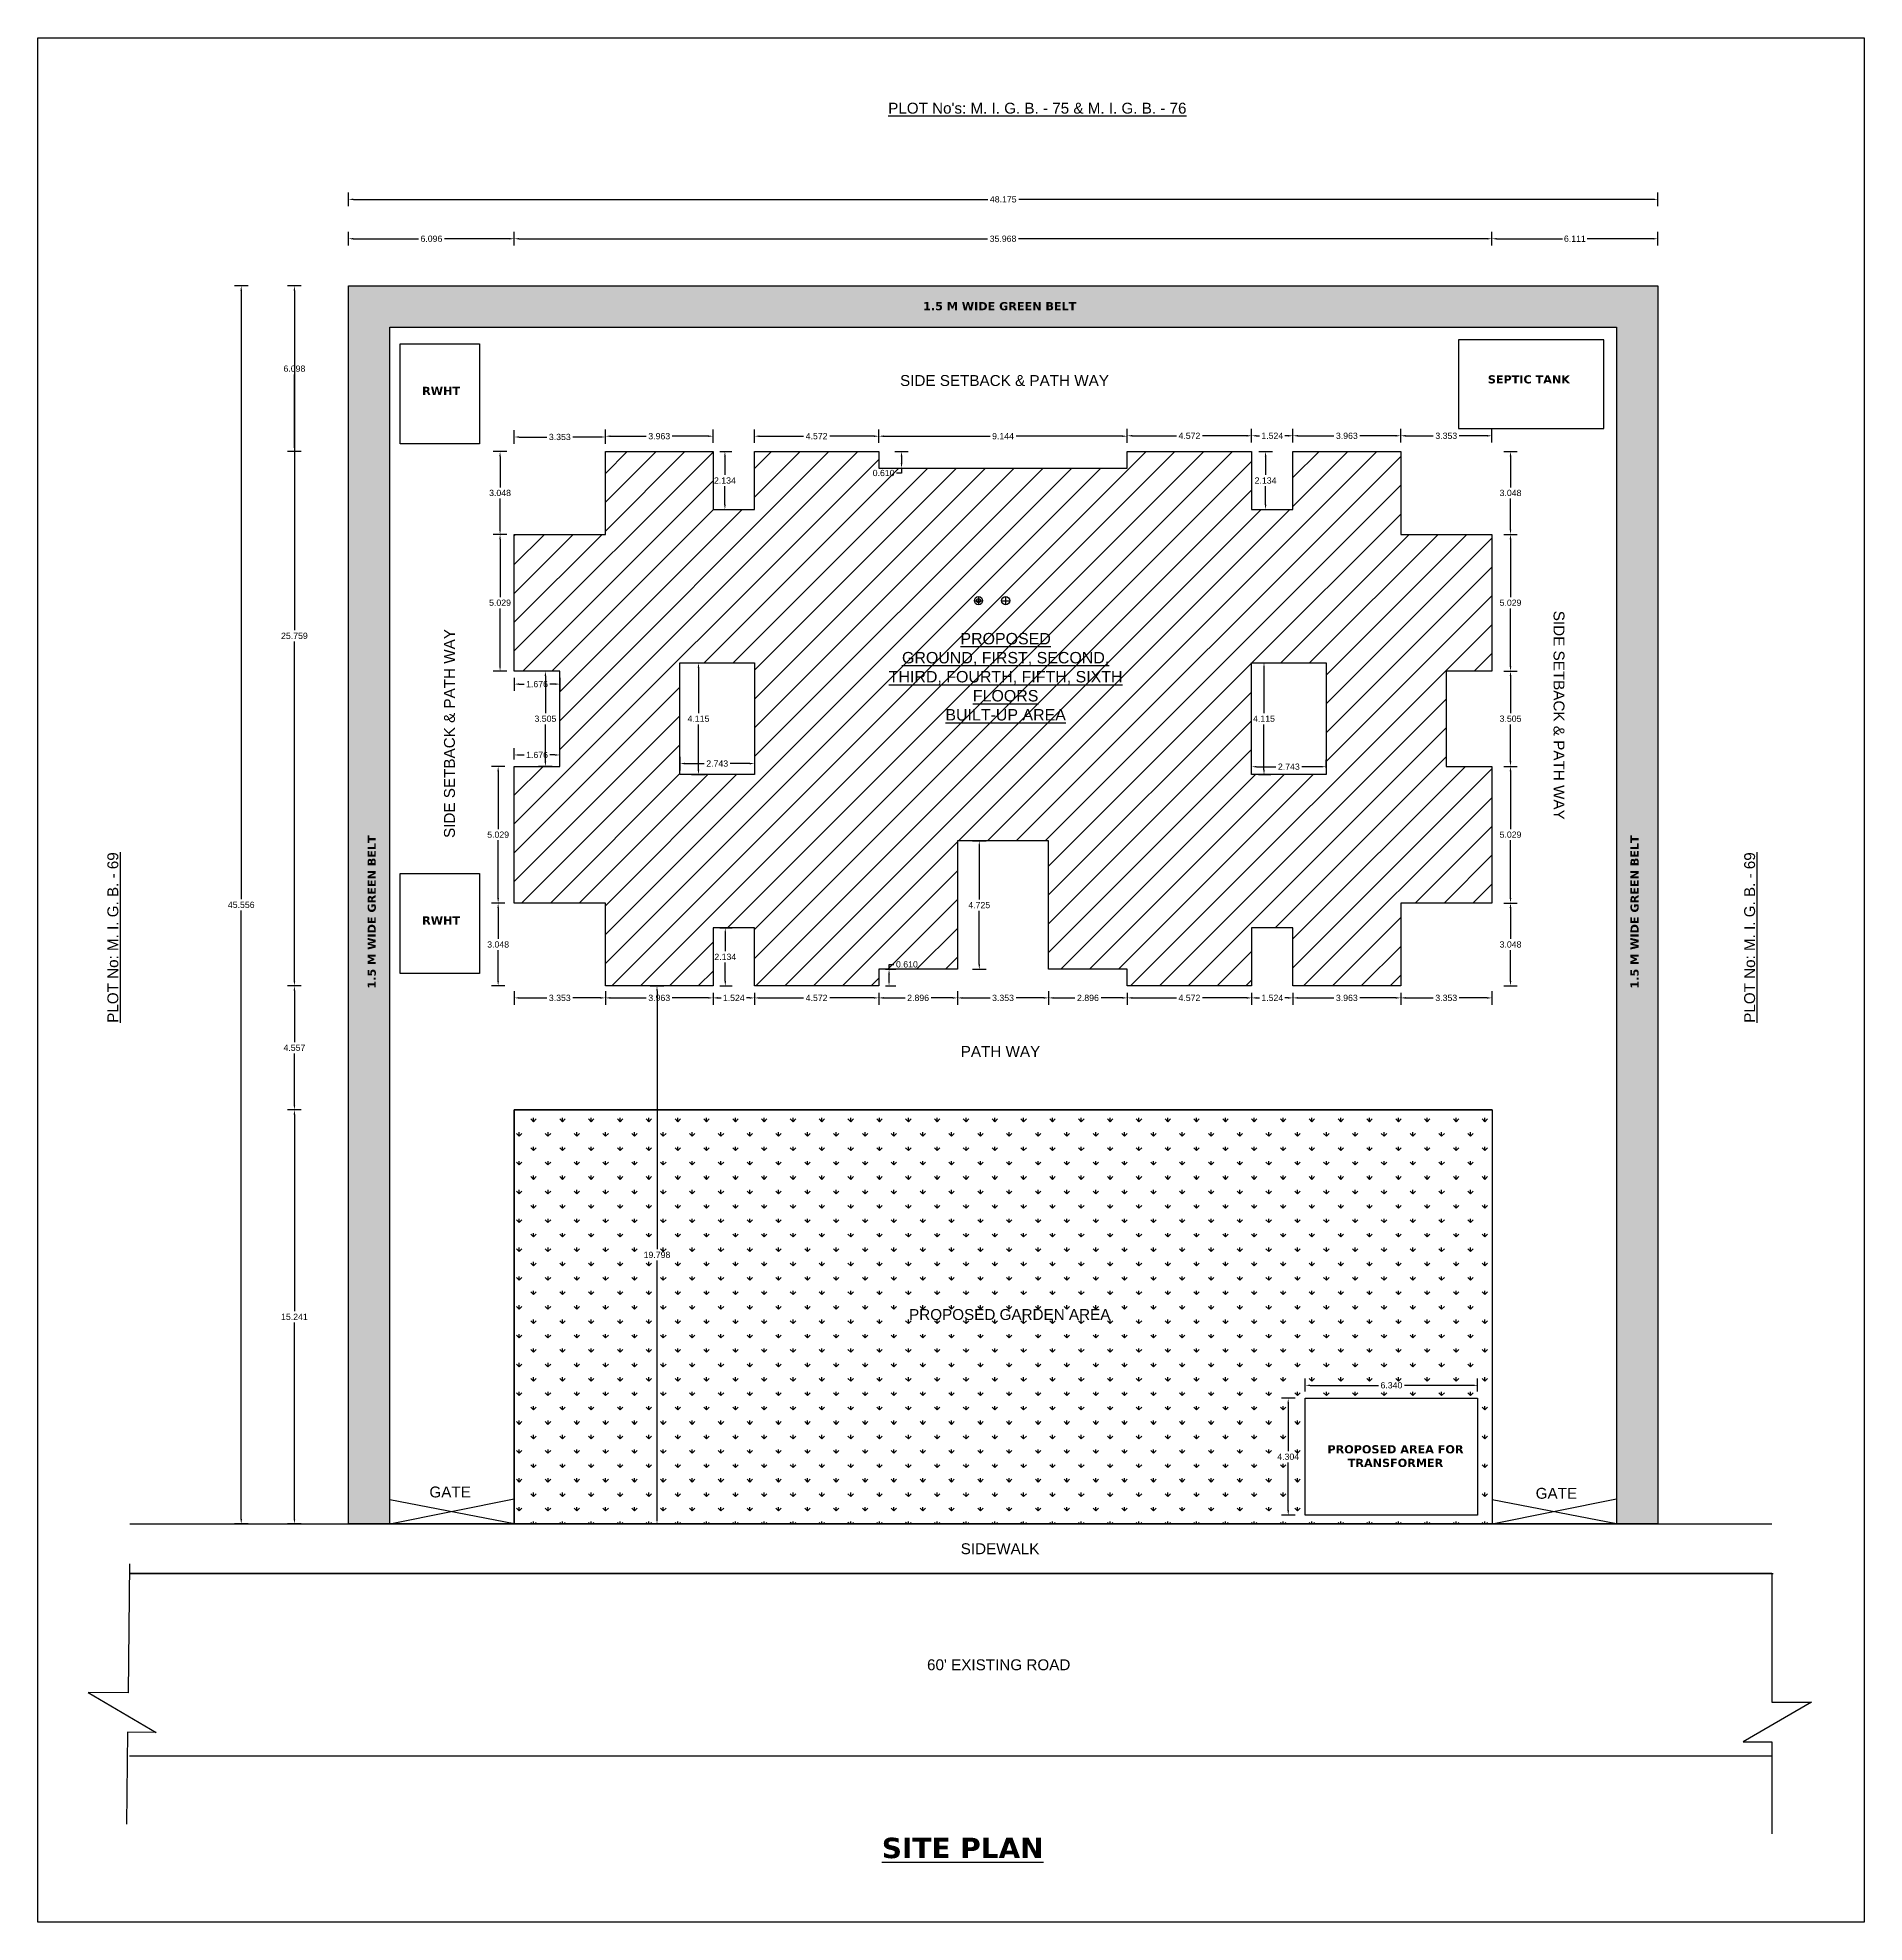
# Model space of a CAD drawing. Header units: metres. Extents: x 619 to 842, y 1450 to 1542.
# Drawn here: x 618.7 to 685.9, y 1449.6 to 1519 of the extents above; entities that cross this region are included whole.
import ezdxf

# ---------------------------------------------------------------- set-up
doc = ezdxf.new("R2010")
doc.units = ezdxf.units.M
doc.header["$LTSCALE"] = 0.5
doc.header["$MEASUREMENT"] = 0
for name, color, linetype in [('_Floor', 153, 'Continuous'), ('_ResiFAR', 190, 'Continuous'), ('ACCESORY USE', 14, 'Continuous'), ('EXISTING ROAD', 8, 'Continuous'), ('PROPOSED WORK', 1, 'Continuous'), ('SIDEWALK', 96, 'Continuous'), ('TEXT', 7, 'Continuous'), ('wall', 7, 'Continuous')]:
    doc.layers.add(name, color=color, linetype=linetype)
doc.styles.get("Standard").update_dxf_attribs({"font": 'arial.ttf'})
doc.dimstyles.new('Copy of Standard', dxfattribs={"dimtxt": 0.23, "dimasz": 0.18, "dimexe": 0.25, "dimexo": 0.25, "dimgap": 0.09, "dimtad": 0, "dimtih": 1, "dimtoh": 1, "dimdec": 3, "dimzin": 0, "dimdsep": 46, "dimtxsty": 'Standard', "dimcen": -0.5, "dimadec": 0, "dimazin": 0, "dimtfac": 1, "dimtdec": 3, "dimtofl": 0, "dimtmove": 0, "dimatfit": 3, "dimfxl": 0.25, "dimfxlon": 1, "dimtolj": 1, "dimtzin": 0, "dimarcsym": 0})

msp = doc.modelspace()

# ---------------------------------------------------------------- texts
for s, p in [('SIDE SETBACK & PATH WAY', (650.40996, 1506.16183)), ('PATH WAY', (652.64319, 1481.47586)), ('PROPOSED GARDEN AREA', (650.74253, 1471.7952)), ('GATE', (633.09431, 1465.26533)), ('SIDEWALK', (652.64213, 1463.17749)), ("60' EXISTING ROAD", (651.40359, 1458.90783))]:
    msp.add_text(s, height=0.40095).set_placement(p)
for s, rotation, p in [('SIDE SETBACK & PATH WAY', 270, (674.45507, 1497.8893)), ('SIDE SETBACK & PATH WAY', 90, (634.03132, 1489.53068)), ('GATE', 359.8602825, (673.79627, 1465.21756))]:
    msp.add_text(s, height=0.40095, rotation=rotation).set_placement(p)
for s, insert, char_height, width, attachment_point in [("{\\LPLOT No's: M. I. G. B. - 75 & M. I. G. B. - 76}", (649.97487, 1516.38079), 0.4, 13.2649759, 4), ('{\\fVerdana|b1|i0|c0|p34;1.5 M WIDE GREEN BELT}', (651.25706, 1509.24866), 0.3, 7.3033964, 1), ('{\\fVerdana|b1|i0|c0|p34;SEPTIC TANK}', (672.03603, 1506.55586), 0.3, 7.3033964, 1), ('{\\fVerdana|b1|i0|c0|p34;RWHT}', (632.8256, 1506.13184), 0.3, 1.2483955, 1), ('\\pxsm1,qc;{\\LPROPOSED  \\PGROUND, FIRST, SECOND,\\PTHIRD, FOURTH, FIFTH, SIXTH FLOORS \\P\\ps*;BUILT-UP AREA}', (649.26073, 1497.07472), 0.42, 10.0682978, 1), ('{\\fVerdana|b1|i0|c0|p34;RWHT}', (632.8256, 1486.64575), 0.3, 1.2483955, 1), ('\\pxqc;{\\fVerdana|b1|i0|c0|p34;PROPOSED AREA FOR TRANSFORMER}', (666.0935, 1467.18759), 0.3, 5.0891921, 1)]:
    msp.add_mtext(s, dxfattribs=dict(insert=insert, char_height=char_height, width=width, attachment_point=attachment_point))
at = {"rotation": 90}
for s, insert, char_height, width, attachment_point in [('{\\fVerdana|b1|i0|c0|p34;1.5 M WIDE GREEN BELT}', (630.82158, 1483.98808), 0.3, 7.3033964, 1), ('{\\fVerdana|b1|i0|c0|p34;1.5 M WIDE GREEN BELT}', (677.59144, 1483.98808), 0.3, 7.3033964, 7), ('{\\LPLOT No: M. I. G. B. - 69}', (621.44931, 1482.73158), 0.4, 7.0546832, 4), ('{\\LPLOT No: M. I. G. B. - 69}', (681.67124, 1482.73158), 0.4, 7.0546832, 4)]:
    msp.add_mtext(s, dxfattribs=dict(at, insert=insert, char_height=char_height, width=width, attachment_point=attachment_point))
at = {"layer": 'TEXT', "insert": (649.73875, 1452.7434), "char_height": 0.75, "width": 7.9681427, "attachment_point": 1}
msp.add_mtext('{\\fVerdana|b1|i0|c0|p34;\\LSITE PLAN}', dxfattribs=at)

# ---------------------------------------------------------------- blocks, each defined once
blk = doc.blocks.new('*D499')
at = {"color": 0, "lineweight": -2, "transparency": 16777216}
for p, q in [((630.119, 1511.329), (630.119, 1511.829)), ((636.215, 1511.329), (636.215, 1511.829)), ((630.299, 1511.579), (632.689, 1511.579)), ((636.035, 1511.579), (633.646, 1511.579))]:
    blk.add_line(p, q, dxfattribs=at)
at = {"color": 0, "lineweight": -3, "transparency": 16777216}
for points in [[(630.299, 1511.609), (630.299, 1511.549), (630.119, 1511.579)], [(636.035, 1511.609), (636.035, 1511.549), (636.215, 1511.579)]]:
    blk.add_solid(points, dxfattribs=at)
at = {"layer": 'Defpoints', "color": 0, "lineweight": -3, "transparency": 16777216}
for p in [(636.215, 1511.579), (630.119, 1499.921), (636.215, 1499.921)]:
    blk.add_point(p, dxfattribs=at)
at = {"color": 0, "lineweight": -3, "transparency": 16777216, "insert": (633.167, 1511.579), "char_height": 0.23, "attachment_point": 5}
blk.add_mtext('\\A1;6.096', dxfattribs=at)
blk = doc.blocks.new('*D500')
at = {"color": 0, "lineweight": -2, "transparency": 16777216}
for p, q in [((636.215, 1511.329), (636.215, 1511.829)), ((672.183, 1511.329), (672.183, 1511.829)), ((636.395, 1511.579), (653.632, 1511.579)), ((672.003, 1511.579), (654.767, 1511.579))]:
    blk.add_line(p, q, dxfattribs=at)
at = {"color": 0, "lineweight": -3, "transparency": 16777216}
for points in [[(636.395, 1511.609), (636.395, 1511.549), (636.215, 1511.579)], [(672.003, 1511.609), (672.003, 1511.549), (672.183, 1511.579)]]:
    blk.add_solid(points, dxfattribs=at)
at = {"layer": 'Defpoints', "color": 0, "lineweight": -3, "transparency": 16777216}
for p in [(672.183, 1511.579), (672.183, 1500.7), (636.215, 1499.921)]:
    blk.add_point(p, dxfattribs=at)
at = {"color": 0, "lineweight": -3, "transparency": 16777216, "insert": (654.199, 1511.579), "char_height": 0.23, "attachment_point": 5}
blk.add_mtext('\\A1;35.968', dxfattribs=at)
blk = doc.blocks.new('*D501')
at = {"color": 0, "lineweight": -2, "transparency": 16777216}
for p, q in [((672.183, 1511.329), (672.183, 1511.829)), ((678.294, 1511.329), (678.294, 1511.829)), ((672.363, 1511.579), (674.782, 1511.579)), ((678.114, 1511.579), (675.695, 1511.579))]:
    blk.add_line(p, q, dxfattribs=at)
at = {"color": 0, "lineweight": -3, "transparency": 16777216}
for points in [[(672.363, 1511.609), (672.363, 1511.549), (672.183, 1511.579)], [(678.114, 1511.609), (678.114, 1511.549), (678.294, 1511.579)]]:
    blk.add_solid(points, dxfattribs=at)
at = {"layer": 'Defpoints', "color": 0, "lineweight": -3, "transparency": 16777216}
for p in [(678.294, 1511.579), (672.183, 1500.7), (678.294, 1501.164)]:
    blk.add_point(p, dxfattribs=at)
at = {"color": 0, "lineweight": -3, "transparency": 16777216, "insert": (675.239, 1511.579), "char_height": 0.23, "attachment_point": 5}
blk.add_mtext('\\A1;6.111', dxfattribs=at)
blk = doc.blocks.new('*D502')
at = {"color": 0, "lineweight": -2, "transparency": 16777216}
for p, q in [((630.119, 1512.778), (630.119, 1513.278)), ((678.294, 1512.778), (678.294, 1513.278)), ((630.299, 1513.028), (653.634, 1513.028)), ((678.114, 1513.028), (654.779, 1513.028))]:
    blk.add_line(p, q, dxfattribs=at)
at = {"color": 0, "lineweight": -3, "transparency": 16777216}
for points in [[(630.299, 1513.058), (630.299, 1512.998), (630.119, 1513.028)], [(678.114, 1513.058), (678.114, 1512.998), (678.294, 1513.028)]]:
    blk.add_solid(points, dxfattribs=at)
at = {"layer": 'Defpoints', "color": 0, "lineweight": -3, "transparency": 16777216}
for p in [(678.294, 1513.028), (630.119, 1509.847), (678.294, 1509.847)]:
    blk.add_point(p, dxfattribs=at)
at = {"color": 0, "lineweight": -3, "transparency": 16777216, "insert": (654.207, 1513.028), "char_height": 0.23, "attachment_point": 5}
blk.add_mtext('\\A1;48.175', dxfattribs=at)
blk = doc.blocks.new('*D503')
at = {"color": 0, "lineweight": -2, "transparency": 16777216}
for p, q in [((628.377, 1509.847), (627.877, 1509.847)), ((628.127, 1509.667), (628.127, 1507.005)), ((628.127, 1503.929), (628.127, 1506.59)), ((628.377, 1503.749), (627.877, 1503.749))]:
    blk.add_line(p, q, dxfattribs=at)
at = {"color": 0, "lineweight": -3, "transparency": 16777216}
for points in [[(628.097, 1509.667), (628.157, 1509.667), (628.127, 1509.847)], [(628.097, 1503.929), (628.157, 1503.929), (628.127, 1503.749)]]:
    blk.add_solid(points, dxfattribs=at)
at = {"layer": 'Defpoints', "color": 0, "lineweight": -3, "transparency": 16777216}
for p in [(628.127, 1509.847), (639.568, 1509.847), (639.568, 1503.749)]:
    blk.add_point(p, dxfattribs=at)
at = {"color": 0, "lineweight": -3, "transparency": 16777216, "insert": (628.127, 1506.798), "char_height": 0.23, "attachment_point": 5}
blk.add_mtext('\\A1;6.098', dxfattribs=at)
blk = doc.blocks.new('*D504')
at = {"color": 0, "lineweight": -2, "transparency": 16777216}
for p, q in [((628.377, 1509.847), (627.877, 1509.847)), ((628.127, 1509.667), (628.127, 1497.175)), ((628.127, 1484.268), (628.127, 1496.76)), ((628.377, 1484.088), (627.877, 1484.088))]:
    blk.add_line(p, q, dxfattribs=at)
at = {"color": 0, "lineweight": -3, "transparency": 16777216}
for points in [[(628.097, 1509.667), (628.157, 1509.667), (628.127, 1509.847)], [(628.097, 1484.268), (628.157, 1484.268), (628.127, 1484.088)]]:
    blk.add_solid(points, dxfattribs=at)
at = {"layer": 'Defpoints', "color": 0, "lineweight": -3, "transparency": 16777216}
for p in [(639.568, 1509.847), (628.127, 1484.088), (639.568, 1484.088)]:
    blk.add_point(p, dxfattribs=at)
at = {"color": 0, "lineweight": -3, "transparency": 16777216, "insert": (628.127, 1496.967), "char_height": 0.23, "attachment_point": 5}
blk.add_mtext('\\A1;25.759', dxfattribs=at)
blk = doc.blocks.new('*D505')
at = {"color": 0, "lineweight": -2, "transparency": 16777216}
for p, q in [((628.377, 1484.088), (627.877, 1484.088)), ((628.127, 1483.908), (628.127, 1482.017)), ((628.127, 1479.711), (628.127, 1481.603)), ((628.377, 1479.531), (627.877, 1479.531))]:
    blk.add_line(p, q, dxfattribs=at)
at = {"color": 0, "lineweight": -3, "transparency": 16777216}
for points in [[(628.097, 1483.908), (628.157, 1483.908), (628.127, 1484.088)], [(628.097, 1479.711), (628.157, 1479.711), (628.127, 1479.531)]]:
    blk.add_solid(points, dxfattribs=at)
at = {"layer": 'Defpoints', "color": 0, "lineweight": -3, "transparency": 16777216}
for p in [(639.568, 1484.088), (628.127, 1479.531), (639.825, 1479.531)]:
    blk.add_point(p, dxfattribs=at)
at = {"color": 0, "lineweight": -3, "transparency": 16777216, "insert": (628.127, 1481.81), "char_height": 0.23, "attachment_point": 5}
blk.add_mtext('\\A1;4.557', dxfattribs=at)
blk = doc.blocks.new('*D506')
at = {"color": 0, "lineweight": -2, "transparency": 16777216}
for p, q in [((628.377, 1479.531), (627.877, 1479.531)), ((628.127, 1479.351), (628.127, 1472.118)), ((628.127, 1464.47), (628.127, 1471.703)), ((628.377, 1464.29), (627.877, 1464.29))]:
    blk.add_line(p, q, dxfattribs=at)
at = {"color": 0, "lineweight": -3, "transparency": 16777216}
for points in [[(628.097, 1479.351), (628.157, 1479.351), (628.127, 1479.531)], [(628.097, 1464.47), (628.157, 1464.47), (628.127, 1464.29)]]:
    blk.add_solid(points, dxfattribs=at)
at = {"layer": 'Defpoints', "color": 0, "lineweight": -3, "transparency": 16777216}
for p in [(639.825, 1479.531), (628.127, 1464.29), (638.048, 1464.29)]:
    blk.add_point(p, dxfattribs=at)
at = {"color": 0, "lineweight": -3, "transparency": 16777216, "insert": (628.127, 1471.911), "char_height": 0.23, "attachment_point": 5}
blk.add_mtext('\\A1;15.241', dxfattribs=at)
blk = doc.blocks.new('*D507')
at = {"color": 0, "lineweight": -2, "transparency": 16777216}
for p, q in [((626.42, 1509.847), (625.92, 1509.847)), ((626.17, 1509.667), (626.17, 1487.276)), ((626.17, 1464.47), (626.17, 1486.861)), ((626.42, 1464.29), (625.92, 1464.29))]:
    blk.add_line(p, q, dxfattribs=at)
at = {"color": 0, "lineweight": -3, "transparency": 16777216}
for points in [[(626.14, 1509.667), (626.2, 1509.667), (626.17, 1509.847)], [(626.14, 1464.47), (626.2, 1464.47), (626.17, 1464.29)]]:
    blk.add_solid(points, dxfattribs=at)
at = {"layer": 'Defpoints', "color": 0, "lineweight": -3, "transparency": 16777216}
for p in [(626.17, 1509.847), (630.119, 1509.847), (630.119, 1464.29)]:
    blk.add_point(p, dxfattribs=at)
at = {"color": 0, "lineweight": -3, "transparency": 16777216, "insert": (626.17, 1487.069), "char_height": 0.23, "attachment_point": 5}
blk.add_mtext('\\A1;45.556', dxfattribs=at)
blk = doc.blocks.new('*D508')
at = {"color": 0, "lineweight": -2, "transparency": 16777216}
for p, q in [((636.215, 1492.416), (636.215, 1492.834)), ((636.395, 1492.584), (636.586, 1492.584)), ((637.712, 1492.584), (637.521, 1492.584)), ((637.892, 1492.416), (637.892, 1492.834))]:
    blk.add_line(p, q, dxfattribs=at)
at = {"color": 0, "lineweight": -3, "transparency": 16777216}
for points in [[(636.395, 1492.614), (636.395, 1492.554), (636.215, 1492.584)], [(637.712, 1492.614), (637.712, 1492.554), (637.892, 1492.584)]]:
    blk.add_solid(points, dxfattribs=at)
at = {"layer": 'Defpoints', "color": 0, "lineweight": -3, "transparency": 16777216}
for p in [(636.215, 1492.584), (636.215, 1492.166), (637.892, 1492.166)]:
    blk.add_point(p, dxfattribs=at)
at = {"color": 0, "lineweight": -3, "transparency": 16777216, "insert": (637.054, 1492.584), "char_height": 0.23, "attachment_point": 5}
blk.add_mtext('\\A1;1.676', dxfattribs=at)
blk = doc.blocks.new('*D509')
at = {"color": 0, "lineweight": -2, "transparency": 16777216}
for p, q in [((635.873, 1492.166), (635.373, 1492.166)), ((635.623, 1491.986), (635.623, 1489.858)), ((635.623, 1487.316), (635.623, 1489.444)), ((635.873, 1487.136), (635.373, 1487.136))]:
    blk.add_line(p, q, dxfattribs=at)
at = {"color": 0, "lineweight": -3, "transparency": 16777216}
for points in [[(635.593, 1491.986), (635.653, 1491.986), (635.623, 1492.166)], [(635.593, 1487.316), (635.653, 1487.316), (635.623, 1487.136)]]:
    blk.add_solid(points, dxfattribs=at)
at = {"layer": 'Defpoints', "color": 0, "lineweight": -3, "transparency": 16777216}
for p in [(636.215, 1492.166), (635.623, 1487.136), (636.215, 1487.136)]:
    blk.add_point(p, dxfattribs=at)
at = {"color": 0, "lineweight": -3, "transparency": 16777216, "insert": (635.623, 1489.651), "char_height": 0.23, "attachment_point": 5}
blk.add_mtext('\\A1;5.029', dxfattribs=at)
blk = doc.blocks.new('*D510')
at = {"color": 0, "lineweight": -2, "transparency": 16777216}
for p, q in [((636.215, 1483.896), (636.215, 1483.396)), ((636.395, 1483.646), (637.414, 1483.646)), ((639.388, 1483.646), (638.37, 1483.646)), ((639.568, 1483.896), (639.568, 1483.396))]:
    blk.add_line(p, q, dxfattribs=at)
at = {"color": 0, "lineweight": -3, "transparency": 16777216}
for points in [[(636.395, 1483.676), (636.395, 1483.616), (636.215, 1483.646)], [(639.388, 1483.676), (639.388, 1483.616), (639.568, 1483.646)]]:
    blk.add_solid(points, dxfattribs=at)
at = {"layer": 'Defpoints', "color": 0, "lineweight": -3, "transparency": 16777216}
for p in [(636.215, 1487.136), (639.568, 1487.136), (639.568, 1483.646)]:
    blk.add_point(p, dxfattribs=at)
at = {"color": 0, "lineweight": -3, "transparency": 16777216, "insert": (637.892, 1483.646), "char_height": 0.23, "attachment_point": 5}
blk.add_mtext('\\A1;3.353', dxfattribs=at)
blk = doc.blocks.new('*D511')
at = {"color": 0, "lineweight": -2, "transparency": 16777216}
for p, q in [((635.873, 1487.136), (635.373, 1487.136)), ((635.623, 1486.956), (635.623, 1485.82)), ((635.623, 1484.268), (635.623, 1485.405)), ((635.873, 1484.088), (635.373, 1484.088))]:
    blk.add_line(p, q, dxfattribs=at)
at = {"color": 0, "lineweight": -3, "transparency": 16777216}
for points in [[(635.593, 1486.956), (635.653, 1486.956), (635.623, 1487.136)], [(635.593, 1484.268), (635.653, 1484.268), (635.623, 1484.088)]]:
    blk.add_solid(points, dxfattribs=at)
at = {"layer": 'Defpoints', "color": 0, "lineweight": -3, "transparency": 16777216}
for p in [(639.568, 1487.136), (635.623, 1484.088), (639.568, 1484.088)]:
    blk.add_point(p, dxfattribs=at)
at = {"color": 0, "lineweight": -3, "transparency": 16777216, "insert": (635.623, 1485.612), "char_height": 0.23, "attachment_point": 5}
blk.add_mtext('\\A1;3.048', dxfattribs=at)
blk = doc.blocks.new('*D512')
at = {"color": 0, "lineweight": -2, "transparency": 16777216}
for p, q in [((639.568, 1483.838), (639.568, 1483.396)), ((639.748, 1483.646), (641.072, 1483.646)), ((643.351, 1483.646), (642.028, 1483.646)), ((643.531, 1483.838), (643.531, 1483.396))]:
    blk.add_line(p, q, dxfattribs=at)
at = {"color": 0, "lineweight": -3, "transparency": 16777216}
for points in [[(639.748, 1483.676), (639.748, 1483.616), (639.568, 1483.646)], [(643.351, 1483.676), (643.351, 1483.616), (643.531, 1483.646)]]:
    blk.add_solid(points, dxfattribs=at)
at = {"layer": 'Defpoints', "color": 0, "lineweight": -3, "transparency": 16777216}
for p in [(639.568, 1484.088), (643.531, 1484.088), (643.531, 1483.646)]:
    blk.add_point(p, dxfattribs=at)
at = {"color": 0, "lineweight": -3, "transparency": 16777216, "insert": (641.55, 1483.646), "char_height": 0.23, "attachment_point": 5}
blk.add_mtext('\\A1;3.963', dxfattribs=at)
blk = doc.blocks.new('*D513')
at = {"color": 0, "lineweight": -2, "transparency": 16777216}
for p, q in [((643.531, 1483.838), (643.531, 1483.396)), ((643.711, 1483.646), (643.826, 1483.646)), ((644.875, 1483.646), (644.76, 1483.646)), ((645.055, 1483.838), (645.055, 1483.396))]:
    blk.add_line(p, q, dxfattribs=at)
at = {"color": 0, "lineweight": -3, "transparency": 16777216}
for points in [[(643.711, 1483.676), (643.711, 1483.616), (643.531, 1483.646)], [(644.875, 1483.676), (644.875, 1483.616), (645.055, 1483.646)]]:
    blk.add_solid(points, dxfattribs=at)
at = {"layer": 'Defpoints', "color": 0, "lineweight": -3, "transparency": 16777216}
for p in [(643.531, 1484.088), (645.055, 1484.088), (645.055, 1483.646)]:
    blk.add_point(p, dxfattribs=at)
at = {"color": 0, "lineweight": -3, "transparency": 16777216, "insert": (644.293, 1483.646), "char_height": 0.23, "attachment_point": 5}
blk.add_mtext('\\A1;1.524', dxfattribs=at)
blk = doc.blocks.new('*D514')
at = {"color": 0, "lineweight": -2, "transparency": 16777216}
for p, q in [((645.055, 1483.838), (645.055, 1483.396)), ((645.235, 1483.646), (646.859, 1483.646)), ((649.447, 1483.646), (647.823, 1483.646)), ((649.627, 1483.838), (649.627, 1483.396))]:
    blk.add_line(p, q, dxfattribs=at)
at = {"color": 0, "lineweight": -3, "transparency": 16777216}
for points in [[(645.235, 1483.676), (645.235, 1483.616), (645.055, 1483.646)], [(649.447, 1483.676), (649.447, 1483.616), (649.627, 1483.646)]]:
    blk.add_solid(points, dxfattribs=at)
at = {"layer": 'Defpoints', "color": 0, "lineweight": -3, "transparency": 16777216}
for p in [(645.055, 1484.088), (649.627, 1484.088), (649.627, 1483.646)]:
    blk.add_point(p, dxfattribs=at)
at = {"color": 0, "lineweight": -3, "transparency": 16777216, "insert": (647.341, 1483.646), "char_height": 0.23, "attachment_point": 5}
blk.add_mtext('\\A1;4.572', dxfattribs=at)
blk = doc.blocks.new('*D515')
at = {"color": 0, "lineweight": -2, "transparency": 16777216}
for p, q in [((649.627, 1483.838), (649.627, 1483.396)), ((649.807, 1483.646), (650.595, 1483.646)), ((652.343, 1483.646), (651.555, 1483.646)), ((652.523, 1483.896), (652.523, 1483.396))]:
    blk.add_line(p, q, dxfattribs=at)
at = {"color": 0, "lineweight": -3, "transparency": 16777216}
for points in [[(649.807, 1483.676), (649.807, 1483.616), (649.627, 1483.646)], [(652.343, 1483.676), (652.343, 1483.616), (652.523, 1483.646)]]:
    blk.add_solid(points, dxfattribs=at)
at = {"layer": 'Defpoints', "color": 0, "lineweight": -3, "transparency": 16777216}
for p in [(652.523, 1484.698), (649.627, 1484.088), (652.523, 1483.646)]:
    blk.add_point(p, dxfattribs=at)
at = {"color": 0, "lineweight": -3, "transparency": 16777216, "insert": (651.075, 1483.646), "char_height": 0.23, "attachment_point": 5}
blk.add_mtext('\\A1;2.896', dxfattribs=at)
blk = doc.blocks.new('*D516')
at = {"color": 0, "lineweight": -2, "transparency": 16777216}
for p, q in [((652.523, 1483.896), (652.523, 1483.396)), ((652.703, 1483.646), (653.721, 1483.646)), ((655.696, 1483.646), (654.677, 1483.646)), ((655.876, 1483.896), (655.876, 1483.396))]:
    blk.add_line(p, q, dxfattribs=at)
at = {"color": 0, "lineweight": -3, "transparency": 16777216}
for points in [[(652.703, 1483.676), (652.703, 1483.616), (652.523, 1483.646)], [(655.696, 1483.676), (655.696, 1483.616), (655.876, 1483.646)]]:
    blk.add_solid(points, dxfattribs=at)
at = {"layer": 'Defpoints', "color": 0, "lineweight": -3, "transparency": 16777216}
for p in [(652.523, 1484.698), (655.876, 1484.698), (655.876, 1483.646)]:
    blk.add_point(p, dxfattribs=at)
at = {"color": 0, "lineweight": -3, "transparency": 16777216, "insert": (654.199, 1483.646), "char_height": 0.23, "attachment_point": 5}
blk.add_mtext('\\A1;3.353', dxfattribs=at)
blk = doc.blocks.new('*D517')
at = {"color": 0, "lineweight": -2, "transparency": 16777216}
for p, q in [((655.876, 1483.896), (655.876, 1483.396)), ((656.056, 1483.646), (656.844, 1483.646)), ((658.592, 1483.646), (657.804, 1483.646)), ((658.772, 1483.838), (658.772, 1483.396))]:
    blk.add_line(p, q, dxfattribs=at)
at = {"color": 0, "lineweight": -3, "transparency": 16777216}
for points in [[(656.056, 1483.676), (656.056, 1483.616), (655.876, 1483.646)], [(658.592, 1483.676), (658.592, 1483.616), (658.772, 1483.646)]]:
    blk.add_solid(points, dxfattribs=at)
at = {"layer": 'Defpoints', "color": 0, "lineweight": -3, "transparency": 16777216}
for p in [(655.876, 1484.698), (658.772, 1484.088), (658.772, 1483.646)]:
    blk.add_point(p, dxfattribs=at)
at = {"color": 0, "lineweight": -3, "transparency": 16777216, "insert": (657.324, 1483.646), "char_height": 0.23, "attachment_point": 5}
blk.add_mtext('\\A1;2.896', dxfattribs=at)
blk = doc.blocks.new('*D518')
at = {"color": 0, "lineweight": -2, "transparency": 16777216}
for p, q in [((658.772, 1483.838), (658.772, 1483.396)), ((658.952, 1483.646), (660.576, 1483.646)), ((663.164, 1483.646), (661.539, 1483.646)), ((663.344, 1483.838), (663.344, 1483.396))]:
    blk.add_line(p, q, dxfattribs=at)
at = {"color": 0, "lineweight": -3, "transparency": 16777216}
for points in [[(658.952, 1483.676), (658.952, 1483.616), (658.772, 1483.646)], [(663.164, 1483.676), (663.164, 1483.616), (663.344, 1483.646)]]:
    blk.add_solid(points, dxfattribs=at)
at = {"layer": 'Defpoints', "color": 0, "lineweight": -3, "transparency": 16777216}
for p in [(658.772, 1484.088), (663.344, 1484.088), (663.344, 1483.646)]:
    blk.add_point(p, dxfattribs=at)
at = {"color": 0, "lineweight": -3, "transparency": 16777216, "insert": (661.058, 1483.646), "char_height": 0.23, "attachment_point": 5}
blk.add_mtext('\\A1;4.572', dxfattribs=at)
blk = doc.blocks.new('*D519')
at = {"color": 0, "lineweight": -2, "transparency": 16777216}
for p, q in [((663.344, 1483.838), (663.344, 1483.396)), ((663.524, 1483.646), (663.639, 1483.646)), ((664.688, 1483.646), (664.573, 1483.646)), ((664.868, 1483.838), (664.868, 1483.396))]:
    blk.add_line(p, q, dxfattribs=at)
at = {"color": 0, "lineweight": -3, "transparency": 16777216}
for points in [[(663.524, 1483.676), (663.524, 1483.616), (663.344, 1483.646)], [(664.688, 1483.676), (664.688, 1483.616), (664.868, 1483.646)]]:
    blk.add_solid(points, dxfattribs=at)
at = {"layer": 'Defpoints', "color": 0, "lineweight": -3, "transparency": 16777216}
for p in [(663.344, 1484.088), (664.868, 1484.088), (664.868, 1483.646)]:
    blk.add_point(p, dxfattribs=at)
at = {"color": 0, "lineweight": -3, "transparency": 16777216, "insert": (664.106, 1483.646), "char_height": 0.23, "attachment_point": 5}
blk.add_mtext('\\A1;1.524', dxfattribs=at)
blk = doc.blocks.new('*D520')
at = {"color": 0, "lineweight": -2, "transparency": 16777216}
for p, q in [((664.868, 1483.838), (664.868, 1483.396)), ((665.048, 1483.646), (666.371, 1483.646)), ((668.65, 1483.646), (667.327, 1483.646)), ((668.83, 1483.838), (668.83, 1483.396))]:
    blk.add_line(p, q, dxfattribs=at)
at = {"color": 0, "lineweight": -3, "transparency": 16777216}
for points in [[(665.048, 1483.676), (665.048, 1483.616), (664.868, 1483.646)], [(668.65, 1483.676), (668.65, 1483.616), (668.83, 1483.646)]]:
    blk.add_solid(points, dxfattribs=at)
at = {"layer": 'Defpoints', "color": 0, "lineweight": -3, "transparency": 16777216}
for p in [(664.868, 1484.088), (668.83, 1484.088), (668.83, 1483.646)]:
    blk.add_point(p, dxfattribs=at)
at = {"color": 0, "lineweight": -3, "transparency": 16777216, "insert": (666.849, 1483.646), "char_height": 0.23, "attachment_point": 5}
blk.add_mtext('\\A1;3.963', dxfattribs=at)
blk = doc.blocks.new('*D521')
at = {"color": 0, "lineweight": -2, "transparency": 16777216}
for p, q in [((668.83, 1483.838), (668.83, 1483.396)), ((669.01, 1483.646), (670.029, 1483.646)), ((672.003, 1483.646), (670.985, 1483.646)), ((672.183, 1483.896), (672.183, 1483.396))]:
    blk.add_line(p, q, dxfattribs=at)
at = {"color": 0, "lineweight": -3, "transparency": 16777216}
for points in [[(669.01, 1483.676), (669.01, 1483.616), (668.83, 1483.646)], [(672.003, 1483.676), (672.003, 1483.616), (672.183, 1483.646)]]:
    blk.add_solid(points, dxfattribs=at)
at = {"layer": 'Defpoints', "color": 0, "lineweight": -3, "transparency": 16777216}
for p in [(672.183, 1487.136), (668.83, 1484.088), (672.183, 1483.646)]:
    blk.add_point(p, dxfattribs=at)
at = {"color": 0, "lineweight": -3, "transparency": 16777216, "insert": (670.507, 1483.646), "char_height": 0.23, "attachment_point": 5}
blk.add_mtext('\\A1;3.353', dxfattribs=at)
blk = doc.blocks.new('*D522')
at = {"color": 0, "lineweight": -2, "transparency": 16777216}
for p, q in [((643.781, 1486.222), (644.23, 1486.222)), ((643.98, 1486.042), (643.98, 1485.362)), ((643.98, 1484.268), (643.98, 1484.947)), ((643.781, 1484.088), (644.23, 1484.088))]:
    blk.add_line(p, q, dxfattribs=at)
at = {"color": 0, "lineweight": -3, "transparency": 16777216}
for points in [[(643.95, 1486.042), (644.01, 1486.042), (643.98, 1486.222)], [(643.95, 1484.268), (644.01, 1484.268), (643.98, 1484.088)]]:
    blk.add_solid(points, dxfattribs=at)
at = {"layer": 'Defpoints', "color": 0, "lineweight": -3, "transparency": 16777216}
for p in [(643.531, 1486.222), (643.98, 1486.222), (643.531, 1484.088)]:
    blk.add_point(p, dxfattribs=at)
at = {"color": 0, "lineweight": -3, "transparency": 16777216, "insert": (643.98, 1485.155), "char_height": 0.23, "attachment_point": 5}
blk.add_mtext('\\A1;2.134', dxfattribs=at)
blk = doc.blocks.new('*D523')
at = {"color": 0, "lineweight": -2, "transparency": 16777216}
for p, q in [((649.877, 1484.698), (650.255, 1484.698)), ((650.005, 1484.698), (650.005, 1484.878)), ((650.005, 1484.878), (650.185, 1484.878)), ((649.877, 1484.088), (650.255, 1484.088)), ((650.005, 1484.268), (650.005, 1484.518))]:
    blk.add_line(p, q, dxfattribs=at)
at = {"color": 0, "lineweight": -3, "transparency": 16777216}
for points in [[(649.975, 1484.518), (650.035, 1484.518), (650.005, 1484.698)], [(649.975, 1484.268), (650.035, 1484.268), (650.005, 1484.088)]]:
    blk.add_solid(points, dxfattribs=at)
at = {"layer": 'Defpoints', "color": 0, "lineweight": -3, "transparency": 16777216}
for p in [(649.627, 1484.698), (650.005, 1484.698), (649.627, 1484.088)]:
    blk.add_point(p, dxfattribs=at)
at = {"color": 0, "lineweight": -3, "transparency": 16777216, "insert": (650.663, 1484.878), "char_height": 0.23, "attachment_point": 5}
blk.add_mtext('\\A1;0.610', dxfattribs=at)
blk = doc.blocks.new('*D524')
at = {"color": 0, "lineweight": -2, "transparency": 16777216}
for p, q in [((653.075, 1489.422), (653.575, 1489.422)), ((653.325, 1489.242), (653.325, 1487.267)), ((653.325, 1484.878), (653.325, 1486.853)), ((653.075, 1484.698), (653.575, 1484.698))]:
    blk.add_line(p, q, dxfattribs=at)
at = {"color": 0, "lineweight": -3, "transparency": 16777216}
for points in [[(653.295, 1489.242), (653.355, 1489.242), (653.325, 1489.422)], [(653.295, 1484.878), (653.355, 1484.878), (653.325, 1484.698)]]:
    blk.add_solid(points, dxfattribs=at)
at = {"layer": 'Defpoints', "color": 0, "lineweight": -3, "transparency": 16777216}
for p in [(652.523, 1489.422), (653.325, 1489.422), (652.523, 1484.698)]:
    blk.add_point(p, dxfattribs=at)
at = {"color": 0, "lineweight": -3, "transparency": 16777216, "insert": (653.325, 1487.06), "char_height": 0.23, "attachment_point": 5}
blk.add_mtext('\\A1;4.725', dxfattribs=at)
blk = doc.blocks.new('*D525')
at = {"color": 0, "lineweight": -2, "transparency": 16777216}
for p, q in [((642.312, 1492.518), (642.312, 1492.018)), ((645.055, 1492.518), (645.055, 1492.018)), ((642.492, 1492.268), (643.203, 1492.268)), ((644.875, 1492.268), (644.163, 1492.268))]:
    blk.add_line(p, q, dxfattribs=at)
at = {"color": 0, "lineweight": -3, "transparency": 16777216}
for points in [[(642.492, 1492.298), (642.492, 1492.238), (642.312, 1492.268)], [(644.875, 1492.298), (644.875, 1492.238), (645.055, 1492.268)]]:
    blk.add_solid(points, dxfattribs=at)
at = {"layer": 'Defpoints', "color": 0, "lineweight": -3, "transparency": 16777216}
for p in [(642.312, 1495.976), (645.055, 1495.976), (645.055, 1492.268)]:
    blk.add_point(p, dxfattribs=at)
at = {"color": 0, "lineweight": -3, "transparency": 16777216, "insert": (643.683, 1492.268), "char_height": 0.23, "attachment_point": 5}
blk.add_mtext('\\A1;2.743', dxfattribs=at)
blk = doc.blocks.new('*D526')
at = {"color": 0, "lineweight": -2, "transparency": 16777216}
for p, q in [((642.743, 1495.976), (643.243, 1495.976)), ((642.993, 1495.796), (642.993, 1494.126)), ((642.993, 1492.041), (642.993, 1493.711)), ((642.743, 1491.861), (643.243, 1491.861))]:
    blk.add_line(p, q, dxfattribs=at)
at = {"color": 0, "lineweight": -3, "transparency": 16777216}
for points in [[(642.963, 1495.796), (643.023, 1495.796), (642.993, 1495.976)], [(642.963, 1492.041), (643.023, 1492.041), (642.993, 1491.861)]]:
    blk.add_solid(points, dxfattribs=at)
at = {"layer": 'Defpoints', "color": 0, "lineweight": -3, "transparency": 16777216}
for p in [(642.312, 1495.976), (642.993, 1495.976), (642.312, 1491.861)]:
    blk.add_point(p, dxfattribs=at)
at = {"color": 0, "lineweight": -3, "transparency": 16777216, "insert": (642.993, 1493.918), "char_height": 0.23, "attachment_point": 5}
blk.add_mtext('\\A1;4.115', dxfattribs=at)
blk = doc.blocks.new('*D527')
at = {"color": 0, "lineweight": -2, "transparency": 16777216}
for p, q in [((663.344, 1492.111), (663.344, 1492.402)), ((666.087, 1492.111), (666.087, 1492.402)), ((663.524, 1492.152), (664.235, 1492.152)), ((665.907, 1492.152), (665.195, 1492.152))]:
    blk.add_line(p, q, dxfattribs=at)
at = {"color": 0, "lineweight": -3, "transparency": 16777216}
for points in [[(663.524, 1492.182), (663.524, 1492.122), (663.344, 1492.152)], [(665.907, 1492.182), (665.907, 1492.122), (666.087, 1492.152)]]:
    blk.add_solid(points, dxfattribs=at)
at = {"layer": 'Defpoints', "color": 0, "lineweight": -3, "transparency": 16777216}
for p in [(663.344, 1491.861), (666.087, 1492.152), (666.087, 1491.861)]:
    blk.add_point(p, dxfattribs=at)
at = {"color": 0, "lineweight": -3, "transparency": 16777216, "insert": (664.715, 1492.152), "char_height": 0.23, "attachment_point": 5}
blk.add_mtext('\\A1;2.743', dxfattribs=at)
blk = doc.blocks.new('*D528')
at = {"color": 0, "lineweight": -2, "transparency": 16777216}
for p, q in [((663.594, 1495.976), (664.051, 1495.976)), ((663.801, 1495.796), (663.801, 1494.126)), ((663.801, 1492.041), (663.801, 1493.711)), ((663.594, 1491.861), (664.051, 1491.861))]:
    blk.add_line(p, q, dxfattribs=at)
at = {"color": 0, "lineweight": -3, "transparency": 16777216}
for points in [[(663.771, 1495.796), (663.831, 1495.796), (663.801, 1495.976)], [(663.771, 1492.041), (663.831, 1492.041), (663.801, 1491.861)]]:
    blk.add_solid(points, dxfattribs=at)
at = {"layer": 'Defpoints', "color": 0, "lineweight": -3, "transparency": 16777216}
for p in [(663.344, 1495.976), (663.801, 1495.976), (663.344, 1491.861)]:
    blk.add_point(p, dxfattribs=at)
at = {"color": 0, "lineweight": -3, "transparency": 16777216, "insert": (663.801, 1493.918), "char_height": 0.23, "attachment_point": 5}
blk.add_mtext('\\A1;4.115', dxfattribs=at)
blk = doc.blocks.new('*D529')
at = {"color": 0, "lineweight": -2, "transparency": 16777216}
for p, q in [((637.612, 1495.671), (637.112, 1495.671)), ((637.362, 1495.491), (637.362, 1494.126)), ((637.362, 1492.346), (637.362, 1493.711)), ((637.612, 1492.166), (637.112, 1492.166))]:
    blk.add_line(p, q, dxfattribs=at)
at = {"color": 0, "lineweight": -3, "transparency": 16777216}
for points in [[(637.332, 1495.491), (637.392, 1495.491), (637.362, 1495.671)], [(637.332, 1492.346), (637.392, 1492.346), (637.362, 1492.166)]]:
    blk.add_solid(points, dxfattribs=at)
at = {"layer": 'Defpoints', "color": 0, "lineweight": -3, "transparency": 16777216}
for p in [(637.362, 1495.671), (637.892, 1495.671), (637.892, 1492.166)]:
    blk.add_point(p, dxfattribs=at)
at = {"color": 0, "lineweight": -3, "transparency": 16777216, "insert": (637.362, 1493.918), "char_height": 0.23, "attachment_point": 5}
blk.add_mtext('\\A1;3.505', dxfattribs=at)
blk = doc.blocks.new('*D530')
at = {"color": 0, "lineweight": -2, "transparency": 16777216}
for p, q in [((636.215, 1495.421), (636.215, 1494.942)), ((636.395, 1495.192), (636.586, 1495.192)), ((637.712, 1495.192), (637.521, 1495.192)), ((637.892, 1495.421), (637.892, 1494.942))]:
    blk.add_line(p, q, dxfattribs=at)
at = {"color": 0, "lineweight": -3, "transparency": 16777216}
for points in [[(636.395, 1495.222), (636.395, 1495.162), (636.215, 1495.192)], [(637.712, 1495.222), (637.712, 1495.162), (637.892, 1495.192)]]:
    blk.add_solid(points, dxfattribs=at)
at = {"layer": 'Defpoints', "color": 0, "lineweight": -3, "transparency": 16777216}
for p in [(636.215, 1495.671), (637.892, 1495.671), (637.892, 1495.192)]:
    blk.add_point(p, dxfattribs=at)
at = {"color": 0, "lineweight": -3, "transparency": 16777216, "insert": (637.054, 1495.192), "char_height": 0.23, "attachment_point": 5}
blk.add_mtext('\\A1;1.676', dxfattribs=at)
blk = doc.blocks.new('*D531')
at = {"color": 0, "lineweight": -2, "transparency": 16777216}
for p, q in [((635.943, 1500.7), (635.443, 1500.7)), ((635.693, 1500.52), (635.693, 1498.393)), ((635.693, 1495.851), (635.693, 1497.978)), ((635.943, 1495.671), (635.443, 1495.671))]:
    blk.add_line(p, q, dxfattribs=at)
at = {"color": 0, "lineweight": -3, "transparency": 16777216}
for points in [[(635.663, 1500.52), (635.723, 1500.52), (635.693, 1500.7)], [(635.663, 1495.851), (635.723, 1495.851), (635.693, 1495.671)]]:
    blk.add_solid(points, dxfattribs=at)
at = {"layer": 'Defpoints', "color": 0, "lineweight": -3, "transparency": 16777216}
for p in [(635.693, 1500.7), (636.215, 1500.7), (636.215, 1495.671)]:
    blk.add_point(p, dxfattribs=at)
at = {"color": 0, "lineweight": -3, "transparency": 16777216, "insert": (635.693, 1498.186), "char_height": 0.23, "attachment_point": 5}
blk.add_mtext('\\A1;5.029', dxfattribs=at)
blk = doc.blocks.new('*D532')
at = {"color": 0, "lineweight": -2, "transparency": 16777216}
for p, q in [((636.215, 1504.034), (636.215, 1504.534)), ((636.395, 1504.284), (637.414, 1504.284)), ((639.388, 1504.284), (638.37, 1504.284)), ((639.568, 1504.034), (639.568, 1504.534))]:
    blk.add_line(p, q, dxfattribs=at)
at = {"color": 0, "lineweight": -3, "transparency": 16777216}
for points in [[(636.395, 1504.314), (636.395, 1504.254), (636.215, 1504.284)], [(639.388, 1504.314), (639.388, 1504.254), (639.568, 1504.284)]]:
    blk.add_solid(points, dxfattribs=at)
at = {"layer": 'Defpoints', "color": 0, "lineweight": -3, "transparency": 16777216}
for p in [(636.215, 1504.284), (636.215, 1500.7), (639.568, 1500.7)]:
    blk.add_point(p, dxfattribs=at)
at = {"color": 0, "lineweight": -3, "transparency": 16777216, "insert": (637.892, 1504.284), "char_height": 0.23, "attachment_point": 5}
blk.add_mtext('\\A1;3.353', dxfattribs=at)
blk = doc.blocks.new('*D533')
at = {"color": 0, "lineweight": -2, "transparency": 16777216}
for p, q in [((635.943, 1503.749), (635.443, 1503.749)), ((635.693, 1503.569), (635.693, 1502.432)), ((635.693, 1500.88), (635.693, 1502.017)), ((635.943, 1500.7), (635.443, 1500.7))]:
    blk.add_line(p, q, dxfattribs=at)
at = {"color": 0, "lineweight": -3, "transparency": 16777216}
for points in [[(635.663, 1503.569), (635.723, 1503.569), (635.693, 1503.749)], [(635.663, 1500.88), (635.723, 1500.88), (635.693, 1500.7)]]:
    blk.add_solid(points, dxfattribs=at)
at = {"layer": 'Defpoints', "color": 0, "lineweight": -3, "transparency": 16777216}
for p in [(635.693, 1503.749), (639.568, 1503.749), (639.568, 1500.7)]:
    blk.add_point(p, dxfattribs=at)
at = {"color": 0, "lineweight": -3, "transparency": 16777216, "insert": (635.693, 1502.225), "char_height": 0.23, "attachment_point": 5}
blk.add_mtext('\\A1;3.048', dxfattribs=at)
blk = doc.blocks.new('*D534')
at = {"color": 0, "lineweight": -2, "transparency": 16777216}
for p, q in [((639.568, 1504.064), (639.568, 1504.564)), ((639.748, 1504.314), (641.072, 1504.314)), ((643.351, 1504.314), (642.028, 1504.314)), ((643.531, 1504.064), (643.531, 1504.564))]:
    blk.add_line(p, q, dxfattribs=at)
at = {"color": 0, "lineweight": -3, "transparency": 16777216}
for points in [[(639.748, 1504.344), (639.748, 1504.284), (639.568, 1504.314)], [(643.351, 1504.344), (643.351, 1504.284), (643.531, 1504.314)]]:
    blk.add_solid(points, dxfattribs=at)
at = {"layer": 'Defpoints', "color": 0, "lineweight": -3, "transparency": 16777216}
for p in [(643.531, 1504.314), (639.568, 1503.749), (643.531, 1503.749)]:
    blk.add_point(p, dxfattribs=at)
at = {"color": 0, "lineweight": -3, "transparency": 16777216, "insert": (641.55, 1504.314), "char_height": 0.23, "attachment_point": 5}
blk.add_mtext('\\A1;3.963', dxfattribs=at)
blk = doc.blocks.new('*D535')
at = {"color": 0, "lineweight": -2, "transparency": 16777216}
for p, q in [((643.781, 1503.749), (644.217, 1503.749)), ((643.967, 1503.569), (643.967, 1502.889)), ((643.967, 1501.795), (643.967, 1502.474)), ((643.781, 1501.615), (644.217, 1501.615))]:
    blk.add_line(p, q, dxfattribs=at)
at = {"color": 0, "lineweight": -3, "transparency": 16777216}
for points in [[(643.937, 1503.569), (643.997, 1503.569), (643.967, 1503.749)], [(643.937, 1501.795), (643.997, 1501.795), (643.967, 1501.615)]]:
    blk.add_solid(points, dxfattribs=at)
at = {"layer": 'Defpoints', "color": 0, "lineweight": -3, "transparency": 16777216}
for p in [(643.531, 1503.749), (643.531, 1501.615), (643.967, 1501.615)]:
    blk.add_point(p, dxfattribs=at)
at = {"color": 0, "lineweight": -3, "transparency": 16777216, "insert": (643.967, 1502.682), "char_height": 0.23, "attachment_point": 5}
blk.add_mtext('\\A1;2.134', dxfattribs=at)
blk = doc.blocks.new('*D536')
at = {"color": 0, "lineweight": -2, "transparency": 16777216}
for p, q in [((645.055, 1504.064), (645.055, 1504.564)), ((645.235, 1504.314), (646.859, 1504.314)), ((649.447, 1504.314), (647.823, 1504.314)), ((649.627, 1504.064), (649.627, 1504.564))]:
    blk.add_line(p, q, dxfattribs=at)
at = {"color": 0, "lineweight": -3, "transparency": 16777216}
for points in [[(645.235, 1504.344), (645.235, 1504.284), (645.055, 1504.314)], [(649.447, 1504.344), (649.447, 1504.284), (649.627, 1504.314)]]:
    blk.add_solid(points, dxfattribs=at)
at = {"layer": 'Defpoints', "color": 0, "lineweight": -3, "transparency": 16777216}
for p in [(649.627, 1504.314), (645.055, 1503.749), (649.627, 1503.749)]:
    blk.add_point(p, dxfattribs=at)
at = {"color": 0, "lineweight": -3, "transparency": 16777216, "insert": (647.341, 1504.314), "char_height": 0.23, "attachment_point": 5}
blk.add_mtext('\\A1;4.572', dxfattribs=at)
blk = doc.blocks.new('*D537')
at = {"color": 0, "lineweight": -2, "transparency": 16777216}
for p, q in [((650.214, 1503.749), (650.714, 1503.749)), ((650.464, 1503.569), (650.464, 1503.319)), ((650.214, 1503.139), (650.714, 1503.139)), ((650.464, 1502.959), (650.284, 1502.959)), ((650.464, 1503.139), (650.464, 1502.959))]:
    blk.add_line(p, q, dxfattribs=at)
at = {"color": 0, "lineweight": -3, "transparency": 16777216}
for points in [[(650.434, 1503.569), (650.494, 1503.569), (650.464, 1503.749)], [(650.434, 1503.319), (650.494, 1503.319), (650.464, 1503.139)]]:
    blk.add_solid(points, dxfattribs=at)
at = {"layer": 'Defpoints', "color": 0, "lineweight": -3, "transparency": 16777216}
for p in [(649.627, 1503.749), (649.627, 1503.139), (650.464, 1503.139)]:
    blk.add_point(p, dxfattribs=at)
at = {"color": 0, "lineweight": -3, "transparency": 16777216, "insert": (649.806, 1502.959), "char_height": 0.23, "attachment_point": 5}
blk.add_mtext('\\A1;0.610', dxfattribs=at)
blk = doc.blocks.new('*D538')
at = {"color": 0, "lineweight": -2, "transparency": 16777216}
for p, q in [((649.627, 1504.064), (649.627, 1504.564)), ((649.807, 1504.314), (653.722, 1504.314)), ((658.592, 1504.314), (654.677, 1504.314)), ((658.772, 1504.064), (658.772, 1504.564))]:
    blk.add_line(p, q, dxfattribs=at)
at = {"color": 0, "lineweight": -3, "transparency": 16777216}
for points in [[(649.807, 1504.344), (649.807, 1504.284), (649.627, 1504.314)], [(658.592, 1504.344), (658.592, 1504.284), (658.772, 1504.314)]]:
    blk.add_solid(points, dxfattribs=at)
at = {"layer": 'Defpoints', "color": 0, "lineweight": -3, "transparency": 16777216}
for p in [(658.772, 1504.314), (649.627, 1503.139), (658.772, 1503.139)]:
    blk.add_point(p, dxfattribs=at)
at = {"color": 0, "lineweight": -3, "transparency": 16777216, "insert": (654.199, 1504.314), "char_height": 0.23, "attachment_point": 5}
blk.add_mtext('\\A1;9.144', dxfattribs=at)
blk = doc.blocks.new('*D539')
at = {"color": 0, "lineweight": -2, "transparency": 16777216}
for p, q in [((658.772, 1504.079), (658.772, 1504.579)), ((658.952, 1504.329), (660.576, 1504.329)), ((663.164, 1504.329), (661.539, 1504.329)), ((663.344, 1504.079), (663.344, 1504.579))]:
    blk.add_line(p, q, dxfattribs=at)
at = {"color": 0, "lineweight": -3, "transparency": 16777216}
for points in [[(658.952, 1504.359), (658.952, 1504.299), (658.772, 1504.329)], [(663.164, 1504.359), (663.164, 1504.299), (663.344, 1504.329)]]:
    blk.add_solid(points, dxfattribs=at)
at = {"layer": 'Defpoints', "color": 0, "lineweight": -3, "transparency": 16777216}
for p in [(663.344, 1504.329), (658.772, 1503.749), (663.344, 1503.749)]:
    blk.add_point(p, dxfattribs=at)
at = {"color": 0, "lineweight": -3, "transparency": 16777216, "insert": (661.058, 1504.329), "char_height": 0.23, "attachment_point": 5}
blk.add_mtext('\\A1;4.572', dxfattribs=at)
blk = doc.blocks.new('*D540')
at = {"color": 0, "lineweight": -2, "transparency": 16777216}
for p, q in [((663.344, 1504.079), (663.344, 1504.579)), ((663.524, 1504.329), (663.639, 1504.329)), ((664.688, 1504.329), (664.573, 1504.329)), ((664.868, 1504.079), (664.868, 1504.579))]:
    blk.add_line(p, q, dxfattribs=at)
at = {"color": 0, "lineweight": -3, "transparency": 16777216}
for points in [[(663.524, 1504.359), (663.524, 1504.299), (663.344, 1504.329)], [(664.688, 1504.359), (664.688, 1504.299), (664.868, 1504.329)]]:
    blk.add_solid(points, dxfattribs=at)
at = {"layer": 'Defpoints', "color": 0, "lineweight": -3, "transparency": 16777216}
for p in [(664.868, 1504.329), (663.344, 1503.749), (664.868, 1503.749)]:
    blk.add_point(p, dxfattribs=at)
at = {"color": 0, "lineweight": -3, "transparency": 16777216, "insert": (664.106, 1504.329), "char_height": 0.23, "attachment_point": 5}
blk.add_mtext('\\A1;1.524', dxfattribs=at)
blk = doc.blocks.new('*D541')
at = {"color": 0, "lineweight": -2, "transparency": 16777216}
for p, q in [((664.868, 1504.079), (664.868, 1504.579)), ((665.048, 1504.329), (666.371, 1504.329)), ((668.65, 1504.329), (667.327, 1504.329)), ((668.83, 1504.079), (668.83, 1504.579))]:
    blk.add_line(p, q, dxfattribs=at)
at = {"color": 0, "lineweight": -3, "transparency": 16777216}
for points in [[(665.048, 1504.359), (665.048, 1504.299), (664.868, 1504.329)], [(668.65, 1504.359), (668.65, 1504.299), (668.83, 1504.329)]]:
    blk.add_solid(points, dxfattribs=at)
at = {"layer": 'Defpoints', "color": 0, "lineweight": -3, "transparency": 16777216}
for p in [(668.83, 1504.329), (664.868, 1503.749), (668.83, 1503.749)]:
    blk.add_point(p, dxfattribs=at)
at = {"color": 0, "lineweight": -3, "transparency": 16777216, "insert": (666.849, 1504.329), "char_height": 0.23, "attachment_point": 5}
blk.add_mtext('\\A1;3.963', dxfattribs=at)
blk = doc.blocks.new('*D542')
at = {"color": 0, "lineweight": -2, "transparency": 16777216}
for p, q in [((663.609, 1503.749), (664.109, 1503.749)), ((663.859, 1503.569), (663.859, 1502.889)), ((663.859, 1501.795), (663.859, 1502.474)), ((663.609, 1501.615), (664.109, 1501.615))]:
    blk.add_line(p, q, dxfattribs=at)
at = {"color": 0, "lineweight": -3, "transparency": 16777216}
for points in [[(663.829, 1503.569), (663.889, 1503.569), (663.859, 1503.749)], [(663.829, 1501.795), (663.889, 1501.795), (663.859, 1501.615)]]:
    blk.add_solid(points, dxfattribs=at)
at = {"layer": 'Defpoints', "color": 0, "lineweight": -3, "transparency": 16777216}
for p in [(663.344, 1503.749), (663.344, 1501.615), (663.859, 1501.615)]:
    blk.add_point(p, dxfattribs=at)
at = {"color": 0, "lineweight": -3, "transparency": 16777216, "insert": (663.859, 1502.682), "char_height": 0.23, "attachment_point": 5}
blk.add_mtext('\\A1;2.134', dxfattribs=at)
blk = doc.blocks.new('*D543')
at = {"color": 0, "lineweight": -2, "transparency": 16777216}
for p, q in [((668.83, 1504.079), (668.83, 1504.579)), ((669.01, 1504.329), (670.029, 1504.329)), ((672.003, 1504.329), (670.985, 1504.329)), ((672.183, 1504.079), (672.183, 1504.579))]:
    blk.add_line(p, q, dxfattribs=at)
at = {"color": 0, "lineweight": -3, "transparency": 16777216}
for points in [[(669.01, 1504.359), (669.01, 1504.299), (668.83, 1504.329)], [(672.003, 1504.359), (672.003, 1504.299), (672.183, 1504.329)]]:
    blk.add_solid(points, dxfattribs=at)
at = {"layer": 'Defpoints', "color": 0, "lineweight": -3, "transparency": 16777216}
for p in [(672.183, 1504.329), (668.83, 1500.7), (672.183, 1500.7)]:
    blk.add_point(p, dxfattribs=at)
at = {"color": 0, "lineweight": -3, "transparency": 16777216, "insert": (670.507, 1504.329), "char_height": 0.23, "attachment_point": 5}
blk.add_mtext('\\A1;3.353', dxfattribs=at)
blk = doc.blocks.new('*D544')
at = {"color": 0, "lineweight": -2, "transparency": 16777216}
for p, q in [((672.621, 1503.749), (673.121, 1503.749)), ((672.871, 1503.569), (672.871, 1502.432)), ((672.871, 1500.88), (672.871, 1502.017)), ((672.621, 1500.7), (673.121, 1500.7))]:
    blk.add_line(p, q, dxfattribs=at)
at = {"color": 0, "lineweight": -3, "transparency": 16777216}
for points in [[(672.841, 1503.569), (672.901, 1503.569), (672.871, 1503.749)], [(672.841, 1500.88), (672.901, 1500.88), (672.871, 1500.7)]]:
    blk.add_solid(points, dxfattribs=at)
at = {"layer": 'Defpoints', "color": 0, "lineweight": -3, "transparency": 16777216}
for p in [(668.83, 1503.749), (668.83, 1500.7), (672.871, 1500.7)]:
    blk.add_point(p, dxfattribs=at)
at = {"color": 0, "lineweight": -3, "transparency": 16777216, "insert": (672.871, 1502.225), "char_height": 0.23, "attachment_point": 5}
blk.add_mtext('\\A1;3.048', dxfattribs=at)
blk = doc.blocks.new('*D545')
at = {"color": 0, "lineweight": -2, "transparency": 16777216}
for p, q in [((672.621, 1500.7), (673.121, 1500.7)), ((672.871, 1500.52), (672.871, 1498.393)), ((672.871, 1495.851), (672.871, 1497.978)), ((672.621, 1495.671), (673.121, 1495.671))]:
    blk.add_line(p, q, dxfattribs=at)
at = {"color": 0, "lineweight": -3, "transparency": 16777216}
for points in [[(672.841, 1500.52), (672.901, 1500.52), (672.871, 1500.7)], [(672.841, 1495.851), (672.901, 1495.851), (672.871, 1495.671)]]:
    blk.add_solid(points, dxfattribs=at)
at = {"layer": 'Defpoints', "color": 0, "lineweight": -3, "transparency": 16777216}
for p in [(668.83, 1500.7), (672.183, 1495.671), (672.871, 1495.671)]:
    blk.add_point(p, dxfattribs=at)
at = {"color": 0, "lineweight": -3, "transparency": 16777216, "insert": (672.871, 1498.186), "char_height": 0.23, "attachment_point": 5}
blk.add_mtext('\\A1;5.029', dxfattribs=at)
blk = doc.blocks.new('*D546')
at = {"color": 0, "lineweight": -2, "transparency": 16777216}
for p, q in [((672.621, 1495.671), (673.121, 1495.671)), ((672.871, 1495.491), (672.871, 1494.126)), ((672.871, 1492.346), (672.871, 1493.711)), ((672.621, 1492.166), (673.121, 1492.166))]:
    blk.add_line(p, q, dxfattribs=at)
at = {"color": 0, "lineweight": -3, "transparency": 16777216}
for points in [[(672.841, 1495.491), (672.901, 1495.491), (672.871, 1495.671)], [(672.841, 1492.346), (672.901, 1492.346), (672.871, 1492.166)]]:
    blk.add_solid(points, dxfattribs=at)
at = {"layer": 'Defpoints', "color": 0, "lineweight": -3, "transparency": 16777216}
for p in [(672.183, 1495.671), (672.183, 1492.166), (672.871, 1492.166)]:
    blk.add_point(p, dxfattribs=at)
at = {"color": 0, "lineweight": -3, "transparency": 16777216, "insert": (672.871, 1493.918), "char_height": 0.23, "attachment_point": 5}
blk.add_mtext('\\A1;3.505', dxfattribs=at)
blk = doc.blocks.new('*D547')
at = {"color": 0, "lineweight": -2, "transparency": 16777216}
for p, q in [((672.621, 1492.166), (673.121, 1492.166)), ((672.871, 1491.986), (672.871, 1489.858)), ((672.871, 1487.316), (672.871, 1489.444)), ((672.621, 1487.136), (673.121, 1487.136))]:
    blk.add_line(p, q, dxfattribs=at)
at = {"color": 0, "lineweight": -3, "transparency": 16777216}
for points in [[(672.841, 1491.986), (672.901, 1491.986), (672.871, 1492.166)], [(672.841, 1487.316), (672.901, 1487.316), (672.871, 1487.136)]]:
    blk.add_solid(points, dxfattribs=at)
at = {"layer": 'Defpoints', "color": 0, "lineweight": -3, "transparency": 16777216}
for p in [(672.183, 1492.166), (672.183, 1487.136), (672.871, 1487.136)]:
    blk.add_point(p, dxfattribs=at)
at = {"color": 0, "lineweight": -3, "transparency": 16777216, "insert": (672.871, 1489.651), "char_height": 0.23, "attachment_point": 5}
blk.add_mtext('\\A1;5.029', dxfattribs=at)
blk = doc.blocks.new('*D548')
at = {"color": 0, "lineweight": -2, "transparency": 16777216}
for p, q in [((672.621, 1487.136), (673.121, 1487.136)), ((672.871, 1486.956), (672.871, 1485.82)), ((672.871, 1484.268), (672.871, 1485.405)), ((672.621, 1484.088), (673.121, 1484.088))]:
    blk.add_line(p, q, dxfattribs=at)
at = {"color": 0, "lineweight": -3, "transparency": 16777216}
for points in [[(672.841, 1486.956), (672.901, 1486.956), (672.871, 1487.136)], [(672.841, 1484.268), (672.901, 1484.268), (672.871, 1484.088)]]:
    blk.add_solid(points, dxfattribs=at)
at = {"layer": 'Defpoints', "color": 0, "lineweight": -3, "transparency": 16777216}
for p in [(672.183, 1487.136), (668.83, 1484.088), (672.871, 1484.088)]:
    blk.add_point(p, dxfattribs=at)
at = {"color": 0, "lineweight": -3, "transparency": 16777216, "insert": (672.871, 1485.612), "char_height": 0.23, "attachment_point": 5}
blk.add_mtext('\\A1;3.048', dxfattribs=at)
blk = doc.blocks.new('*D549')
at = {"color": 0, "lineweight": -2, "transparency": 16777216}
for p, q in [((641.218, 1484.088), (641.718, 1484.088)), ((641.468, 1483.908), (641.468, 1474.397)), ((641.468, 1464.47), (641.468, 1473.982)), ((641.218, 1464.29), (641.718, 1464.29))]:
    blk.add_line(p, q, dxfattribs=at)
at = {"color": 0, "lineweight": -3, "transparency": 16777216}
for points in [[(641.438, 1483.908), (641.498, 1483.908), (641.468, 1484.088)], [(641.438, 1464.47), (641.498, 1464.47), (641.468, 1464.29)]]:
    blk.add_solid(points, dxfattribs=at)
at = {"layer": 'Defpoints', "color": 0, "lineweight": -3, "transparency": 16777216}
for p in [(639.568, 1484.088), (639.568, 1464.29), (641.468, 1464.29)]:
    blk.add_point(p, dxfattribs=at)
at = {"color": 0, "lineweight": -3, "transparency": 16777216, "insert": (641.468, 1474.189), "char_height": 0.23, "attachment_point": 5}
blk.add_mtext('\\A1;19.798', dxfattribs=at)
blk = doc.blocks.new('Direction Ref Point')
at = {"layer": '_Floor'}
for p, q in [((-0.15, 0), (0.15, 0)), ((0, 0.15), (0, -0.15))]:
    blk.add_line(p, q, dxfattribs=at)
for radius in [0.15, 0.075]:
    blk.add_circle((0, 0), radius, dxfattribs=at)
blk = doc.blocks.new('Common Point')
at = {"layer": '_ResiFAR'}
for p, q in [((-0.15, 0), (0.15, 0)), ((0, 0.15), (0, -0.15))]:
    blk.add_line(p, q, dxfattribs=at)
blk.add_circle((0, 0), 0.15, dxfattribs=at)
blk = doc.blocks.new('*D552')
at = {"color": 0, "lineweight": -2, "transparency": 16777216}
for p, q in [((664.942, 1468.913), (664.442, 1468.913)), ((664.692, 1468.733), (664.692, 1466.969)), ((664.692, 1464.79), (664.692, 1466.554)), ((664.942, 1464.61), (664.442, 1464.61))]:
    blk.add_line(p, q, dxfattribs=at)
at = {"color": 0, "lineweight": -3, "transparency": 16777216}
for points in [[(664.662, 1468.733), (664.722, 1468.733), (664.692, 1468.913)], [(664.662, 1464.79), (664.722, 1464.79), (664.692, 1464.61)]]:
    blk.add_solid(points, dxfattribs=at)
at = {"layer": 'Defpoints', "color": 0, "lineweight": -3, "transparency": 16777216}
for p in [(664.692, 1468.913), (665.319, 1468.913), (665.319, 1464.61)]:
    blk.add_point(p, dxfattribs=at)
at = {"color": 0, "lineweight": -3, "transparency": 16777216, "insert": (664.692, 1466.762), "char_height": 0.23, "attachment_point": 5}
blk.add_mtext('\\A1;4.304', dxfattribs=at)
blk = doc.blocks.new('*D553')
at = {"color": 0, "lineweight": -2, "transparency": 16777216}
for p, q in [((665.319, 1469.163), (665.319, 1469.64)), ((671.659, 1469.163), (671.659, 1469.64)), ((665.499, 1469.39), (668.011, 1469.39)), ((671.479, 1469.39), (668.968, 1469.39))]:
    blk.add_line(p, q, dxfattribs=at)
at = {"color": 0, "lineweight": -3, "transparency": 16777216}
for points in [[(665.499, 1469.42), (665.499, 1469.36), (665.319, 1469.39)], [(671.479, 1469.42), (671.479, 1469.36), (671.659, 1469.39)]]:
    blk.add_solid(points, dxfattribs=at)
at = {"layer": 'Defpoints', "color": 0, "lineweight": -3, "transparency": 16777216}
for p in [(665.319, 1468.913), (671.659, 1469.39), (671.659, 1468.913)]:
    blk.add_point(p, dxfattribs=at)
at = {"color": 0, "lineweight": -3, "transparency": 16777216, "insert": (668.489, 1469.39), "char_height": 0.23, "attachment_point": 5}
blk.add_mtext('\\A1;6.340', dxfattribs=at)

# ---------------------------------------------------------------- dimensions: what is measured, and where the dimension line sits
at = {"lineweight": -3}
for p1, p2, distance, picture, middle in [((630.11897, 1509.84671), (678.29405, 1509.84671), 3.18162, '*D502', (654.20651, 1513.02833)), ((630.11897, 1499.92097), (636.21527, 1499.92097), 11.65797, '*D499', (633.16712, 1511.57895)), ((630.11897, 1464.29043), (630.11897, 1509.84671), 3.9493, '*D507', (626.16967, 1487.06857)), ((639.56823, 1503.74863), (639.56823, 1509.84671), 11.44119, '*D503', (628.12704, 1506.79767)), ((639.56823, 1500.70048), (636.21527, 1500.70048), -3.58335, '*D532', (637.89175, 1504.28383)), ((639.56823, 1503.74863), (643.53082, 1503.74863), 0.5652, '*D534', (641.54953, 1504.31383)), ((645.0549, 1503.74863), (649.62712, 1503.74863), 0.5652, '*D536', (647.34101, 1504.31383)), ((649.62712, 1503.139), (658.77157, 1503.139), 1.17483, '*D538', (654.19934, 1504.31383)), ((658.77157, 1503.74863), (663.34379, 1503.74863), 0.5802, '*D539', (661.05768, 1504.32883)), ((663.34379, 1503.74863), (664.86786, 1503.74863), 0.5802, '*D540', (664.10582, 1504.32883)), ((664.86786, 1503.74863), (668.83045, 1503.74863), 0.5802, '*D541', (666.84916, 1504.32883)), ((668.83045, 1500.70048), (672.18342, 1500.70048), 3.62835, '*D543', (670.50694, 1504.32883)), ((639.56823, 1500.70048), (639.56823, 1503.74863), 3.87498, '*D533', (635.69325, 1502.22455)), ((643.53082, 1503.74863), (643.53082, 1501.61492), 0.43619, '*D535', (643.96702, 1502.68177)), ((649.62712, 1503.74863), (649.62712, 1503.139), 0.83673, '*D537', (649.80618, 1502.959)), ((663.34379, 1503.74863), (663.34379, 1501.61492), 0.51548, '*D542', (663.85927, 1502.68177)), ((668.83045, 1503.74863), (668.83045, 1500.70048), 4.04083, '*D544', (672.87128, 1502.22455)), ((636.21527, 1495.67103), (636.21527, 1500.70048), 0.52202, '*D531', (635.69325, 1498.18576)), ((642.31157, 1495.97585), (645.0549, 1495.97585), -3.70753, '*D525', (643.68323, 1492.26832)), ((642.31157, 1491.86085), (642.31157, 1495.97585), -0.68174, '*D526', (642.9933, 1493.91835)), ((663.34379, 1491.86085), (663.34379, 1495.97585), -0.45723, '*D528', (663.80101, 1493.91835)), ((636.21527, 1495.67103), (637.89175, 1495.67103), -0.47877, '*D530', (637.05351, 1495.19226)), ((637.89175, 1492.16566), (637.89175, 1495.67103), 0.52999, '*D529', (637.36176, 1493.91835)), ((637.89175, 1492.16566), (636.21527, 1492.16566), -0.41859, '*D508', (637.05351, 1492.58425)), ((663.34379, 1491.86085), (666.08712, 1491.86085), 0.29108, '*D527', (664.71545, 1492.15193)), ((636.21527, 1492.16566), (636.21527, 1487.13622), -0.59178, '*D509', (635.62349, 1489.65094)), ((652.52286, 1484.6977), (652.52286, 1489.42233), -0.80206, '*D524', (653.32492, 1487.06002)), ((639.56823, 1487.13622), (639.56823, 1484.08807), -3.94475, '*D511', (635.62349, 1485.61214)), ((636.21527, 1487.13622), (639.56823, 1487.13622), -3.49007, '*D510', (637.89175, 1483.64615)), ((643.53082, 1484.08807), (643.53082, 1486.22177), -0.44876, '*D522', (643.97959, 1485.15492)), ((649.62712, 1484.08807), (649.62712, 1484.6977), -0.37835, '*D523', (650.66314, 1484.8777)), ((639.56823, 1484.08807), (643.53082, 1484.08807), -0.44192, '*D512', (641.54953, 1483.64615)), ((665.31949, 1468.91329), (671.65907, 1468.91329), 0.47712, '*D553', (668.48928, 1469.39042))]:
    dim = msp.add_aligned_dim(p1=p1, p2=p2, distance=distance, dimstyle='Copy of Standard', dxfattribs=at)
    dim.commit()
    dim.dimension.update_dxf_attribs({"geometry": picture, "text_midpoint": middle})
for base, p1, p2, angle, picture, middle in [((672.18342, 1511.57895), (636.21527, 1499.92097), (672.18342, 1500.70048), 180, '*D500', (654.19934, 1511.57895)), ((678.29405, 1511.57895), (672.18342, 1500.70048), (678.29405, 1501.16373), 180, '*D501', (675.23873, 1511.57895)), ((628.12704, 1484.08807), (639.56823, 1509.84671), (639.56823, 1484.08807), 270, '*D504', (628.12704, 1496.96739)), ((672.87128, 1495.67103), (668.83045, 1500.70048), (672.18342, 1495.67103), 90, '*D545', (672.87128, 1498.18576)), ((672.87128, 1492.16566), (672.18342, 1495.67103), (672.18342, 1492.16566), 90, '*D546', (672.87128, 1493.91835)), ((672.87128, 1487.13622), (672.18342, 1492.16566), (672.18342, 1487.13622), 90, '*D547', (672.87128, 1489.65094)), ((672.18342, 1483.64615), (668.83045, 1484.08807), (672.18342, 1487.13622), 180, '*D521', (670.50694, 1483.64615)), ((672.87128, 1484.08807), (672.18342, 1487.13622), (668.83045, 1484.08807), 90, '*D548', (672.87128, 1485.61214)), ((652.52286, 1483.64615), (649.62712, 1484.08807), (652.52286, 1484.6977), 180, '*D515', (651.07499, 1483.64615)), ((655.87582, 1483.64615), (652.52286, 1484.6977), (655.87582, 1484.6977), 180, '*D516', (654.19934, 1483.64615)), ((658.77157, 1483.64615), (655.87582, 1484.6977), (658.77157, 1484.08807), 180, '*D517', (657.3237, 1483.64615)), ((628.12704, 1479.53117), (639.56823, 1484.08807), (639.82514, 1479.53117), 270, '*D505', (628.12704, 1481.80962)), ((645.0549, 1483.64615), (643.53082, 1484.08807), (645.0549, 1484.08807), 180, '*D513', (644.29286, 1483.64615)), ((649.62712, 1483.64615), (645.0549, 1484.08807), (649.62712, 1484.08807), 180, '*D514', (647.34101, 1483.64615)), ((663.34379, 1483.64615), (658.77157, 1484.08807), (663.34379, 1484.08807), 180, '*D518', (661.05768, 1483.64615)), ((664.86786, 1483.64615), (663.34379, 1484.08807), (664.86786, 1484.08807), 180, '*D519', (664.10582, 1483.64615)), ((668.83045, 1483.64615), (664.86786, 1484.08807), (668.83045, 1484.08807), 180, '*D520', (666.84916, 1483.64615)), ((628.12704, 1464.29043), (639.82514, 1479.53117), (638.04845, 1464.29043), 270, '*D506', (628.12704, 1471.9108))]:
    dim = msp.add_linear_dim(base=base, p1=p1, p2=p2, angle=angle, dimstyle='Copy of Standard', override={"dimtmove": 1}, dxfattribs=at)
    dim.commit()
    dim.dimension.update_dxf_attribs({"geometry": picture, "text_midpoint": middle})
for base, p1, p2, angle, picture, middle in [((641.46821, 1464.29043), (639.56823, 1484.08807), (639.56823, 1464.29043), 270, '*D549', (641.46821, 1474.18925)), ((664.692472, 1468.913293), (665.319491, 1464.609787), (665.319491, 1468.913293), 90, '*D552', (664.692472, 1466.76154))]:
    dim = msp.add_linear_dim(base=base, p1=p1, p2=p2, angle=angle, dimstyle='Copy of Standard', dxfattribs=at)
    dim.commit()
    dim.dimension.update_dxf_attribs({"geometry": picture, "text_midpoint": middle, "dimtype": 161})

# ---------------------------------------------------------------- hatches: boundary and pattern name
at = {"lineweight": -3, "true_color": 0x136734}
h = msp.add_hatch(dxfattribs=at)
h.set_pattern_fill('GRASS', color=116, scale=0.75)
h.paths.add_polyline_path([(631.64305, 1508.32263), (676.76997, 1508.32263), (676.76997, 1464.29043), (678.29405, 1464.29043), (678.29405, 1509.84671), (630.11897, 1509.84671), (630.11897, 1464.29043), (631.64305, 1464.29043)])
at = {"lineweight": -3, "true_color": 0x000000}
h = msp.add_hatch(dxfattribs=at)
h.set_pattern_fill('ANSI31', color=18, scale=6)
h.paths.add_polyline_path([(636.21527, 1495.67103), (636.21527, 1500.70048), (639.56823, 1500.70048), (639.56823, 1503.74863), (643.53082, 1503.74863), (643.53082, 1501.61492), (645.0549, 1501.61492), (645.0549, 1503.74863), (649.62712, 1503.74863), (649.62712, 1503.139), (658.77157, 1503.139), (658.77157, 1503.74863), (663.34379, 1503.74863), (663.34379, 1501.61492), (664.86786, 1501.61492), (664.86786, 1503.74863), (668.83045, 1503.74863), (668.83045, 1500.70048), (672.18342, 1500.70048), (672.18342, 1495.67103), (670.50694, 1495.67103), (670.50694, 1492.16566), (672.18342, 1492.16566), (672.18342, 1487.13622), (668.83045, 1487.13622), (668.83045, 1484.08807), (664.86786, 1484.08807), (664.86786, 1486.22177), (663.34379, 1486.22177), (663.34379, 1484.08807), (658.77157, 1484.08807), (658.77157, 1484.6977), (655.87582, 1484.6977), (655.87582, 1489.42233), (652.52286, 1489.42233), (652.52286, 1484.6977), (649.62712, 1484.6977), (649.62712, 1484.08807), (645.0549, 1484.08807), (645.0549, 1486.22177), (643.53082, 1486.22177), (643.53082, 1484.08807), (639.56823, 1484.08807), (639.56823, 1487.13622), (636.21527, 1487.13622), (636.21527, 1492.16566), (637.89175, 1492.16566), (637.89175, 1495.67103)])
h.paths.add_polyline_path([(642.31157, 1495.97585), (645.0549, 1495.97585), (645.0549, 1491.86085), (642.31157, 1491.86085)], flags=16)
h.paths.add_polyline_path([(663.34379, 1495.97585), (666.08712, 1495.97585), (666.08712, 1491.86085), (663.34379, 1491.86085)], flags=16)
at = {"lineweight": -3, "true_color": 0x136734}
h = msp.add_hatch(dxfattribs=at)
h.set_pattern_fill('GRASS', color=116, scale=0.75)
h.paths.add_polyline_path([(636.21527, 1479.53117), (672.19775, 1479.53117), (672.19775, 1464.29043), (636.21527, 1464.29043)])
h.paths.add_polyline_path([(671.65907, 1464.60979), (665.31949, 1464.60979), (665.31949, 1468.91329), (671.65907, 1468.91329)], flags=16)

# ---------------------------------------------------------------- linework, layer by layer
at = {"lineweight": -3}
for p, q in [((631.64305, 1464.29043), (636.21527, 1465.20854)), ((636.21527, 1464.29043), (631.64305, 1465.18212)), ((672.19775, 1464.29043), (676.76997, 1465.20854)), ((676.76997, 1464.29043), (672.19775, 1465.18212))]:
    msp.add_line(p, q, dxfattribs=at)
for points in [[(636.21527, 1479.53117), (672.19775, 1479.53117), (672.19775, 1464.29043), (636.21527, 1464.29043)], [(671.65907, 1464.60979), (665.31949, 1464.60979), (665.31949, 1468.91329), (671.65907, 1468.91329)]]:
    msp.add_lwpolyline(points, close=True, dxfattribs=at)
at = {"layer": '_Floor', "lineweight": -3}
msp.add_lwpolyline([(618.68164, 1518.97708), (685.88802, 1518.97708), (685.88802, 1449.63199), (618.68164, 1449.63199)], close=True, dxfattribs=at)
at = {"layer": 'ACCESORY USE', "lineweight": -3}
msp.add_lwpolyline([(676.30416, 1507.86157), (670.96197, 1507.86157), (670.96197, 1504.60042), (676.30416, 1504.60042)], close=True, dxfattribs=at)
at = {"layer": 'EXISTING ROAD', "lineweight": -3}
for p, q in [((622.08992, 1462.47148), (682.5331, 1462.47148)), ((622.05925, 1455.7631), (682.48639, 1455.7631))]:
    msp.add_line(p, q, dxfattribs=at)
for points in [[(622.06042, 1462.82497), (622.00563, 1458.0757), (620.53941, 1458.09262), (623.03831, 1456.61118), (621.98888, 1456.62328), (621.94981, 1453.23738)], [(682.48485, 1462.47643), (682.48485, 1457.72684), (683.95117, 1457.72684), (681.43534, 1456.27432), (682.48485, 1456.27432), (682.48485, 1452.88819)]]:
    msp.add_lwpolyline(points, dxfattribs=at)
at = {"layer": 'PROPOSED WORK', "lineweight": -3}
msp.add_lwpolyline([(636.21527, 1495.67103), (636.21527, 1500.70048), (639.56823, 1500.70048), (639.56823, 1503.74863), (643.53082, 1503.74863), (643.53082, 1501.61492), (645.0549, 1501.61492), (645.0549, 1503.74863), (649.62712, 1503.74863), (649.62712, 1503.139), (658.77157, 1503.139), (658.77157, 1503.74863), (663.34379, 1503.74863), (663.34379, 1501.61492), (664.86786, 1501.61492), (664.86786, 1503.74863), (668.83045, 1503.74863), (668.83045, 1500.70048), (672.18342, 1500.70048), (672.18342, 1495.67103), (670.50694, 1495.67103), (670.50694, 1492.16566), (672.18342, 1492.16566), (672.18342, 1487.13622), (668.83045, 1487.13622), (668.83045, 1484.08807), (664.86786, 1484.08807), (664.86786, 1486.22177), (663.34379, 1486.22177), (663.34379, 1484.08807), (658.77157, 1484.08807), (658.77157, 1484.6977), (655.87582, 1484.6977), (655.87582, 1489.42233), (652.52286, 1489.42233), (652.52286, 1484.6977), (649.62712, 1484.6977), (649.62712, 1484.08807), (645.0549, 1484.08807), (645.0549, 1486.22177), (643.53082, 1486.22177), (643.53082, 1484.08807), (639.56823, 1484.08807), (639.56823, 1487.13622), (636.21527, 1487.13622), (636.21527, 1492.16566), (637.89175, 1492.16566), (637.89175, 1495.67103), (636.21527, 1495.67103)], dxfattribs=at)
for points in [[(642.31157, 1495.97585), (645.0549, 1495.97585), (645.0549, 1491.86085), (642.31157, 1491.86085)], [(663.34379, 1495.97585), (666.08712, 1495.97585), (666.08712, 1491.86085), (663.34379, 1491.86085)]]:
    msp.add_lwpolyline(points, close=True, dxfattribs=at)
at = {"layer": 'SIDEWALK', "lineweight": -3}
for p, q in [((622.06791, 1464.29043), (682.48485, 1464.29043)), ((682.48485, 1462.47148), (622.06791, 1462.47148))]:
    msp.add_line(p, q, dxfattribs=at)
for points in [[(632.02215, 1507.71184), (634.93162, 1507.71184), (634.93162, 1504.02709), (632.02215, 1504.02709)], [(632.02215, 1488.22575), (634.93162, 1488.22575), (634.93162, 1484.541), (632.02215, 1484.541)]]:
    msp.add_lwpolyline(points, close=True, dxfattribs=at)
at = {"layer": 'wall'}
for p, q in [((630.11897, 1509.84671), (678.29405, 1509.84671)), ((630.11897, 1464.29043), (630.11897, 1509.84671)), ((678.29405, 1509.84671), (678.29405, 1464.29043)), ((631.64305, 1508.32263), (676.76997, 1508.32263)), ((631.64305, 1464.29043), (631.64305, 1508.32263)), ((676.76997, 1508.32263), (676.76997, 1464.29043)), ((672.19775, 1479.53117), (636.21527, 1479.53117)), ((636.21527, 1479.53117), (636.21527, 1464.29043)), ((672.19775, 1479.53117), (672.19775, 1464.29043)), ((678.29405, 1464.29043), (630.11897, 1464.29043))]:
    msp.add_line(p, q, dxfattribs=at)

# ---------------------------------------------------------------- block references
at = {"layer": '_Floor'}
msp.add_blockref('Direction Ref Point', (653.29574, 1498.26148), dxfattribs=at)
at = {"layer": '_ResiFAR'}
msp.add_blockref('Common Point', (654.29574, 1498.26148), dxfattribs=at)

msp.set_redraw_order([(e.dxf.handle, doc.entitydb.next_handle()) for e in msp.query("TEXT MTEXT ATTDEF DIMENSION ARC_DIMENSION")])  # texts and dimensions are drawn at this point

doc.saveas('drawing.dxf')
